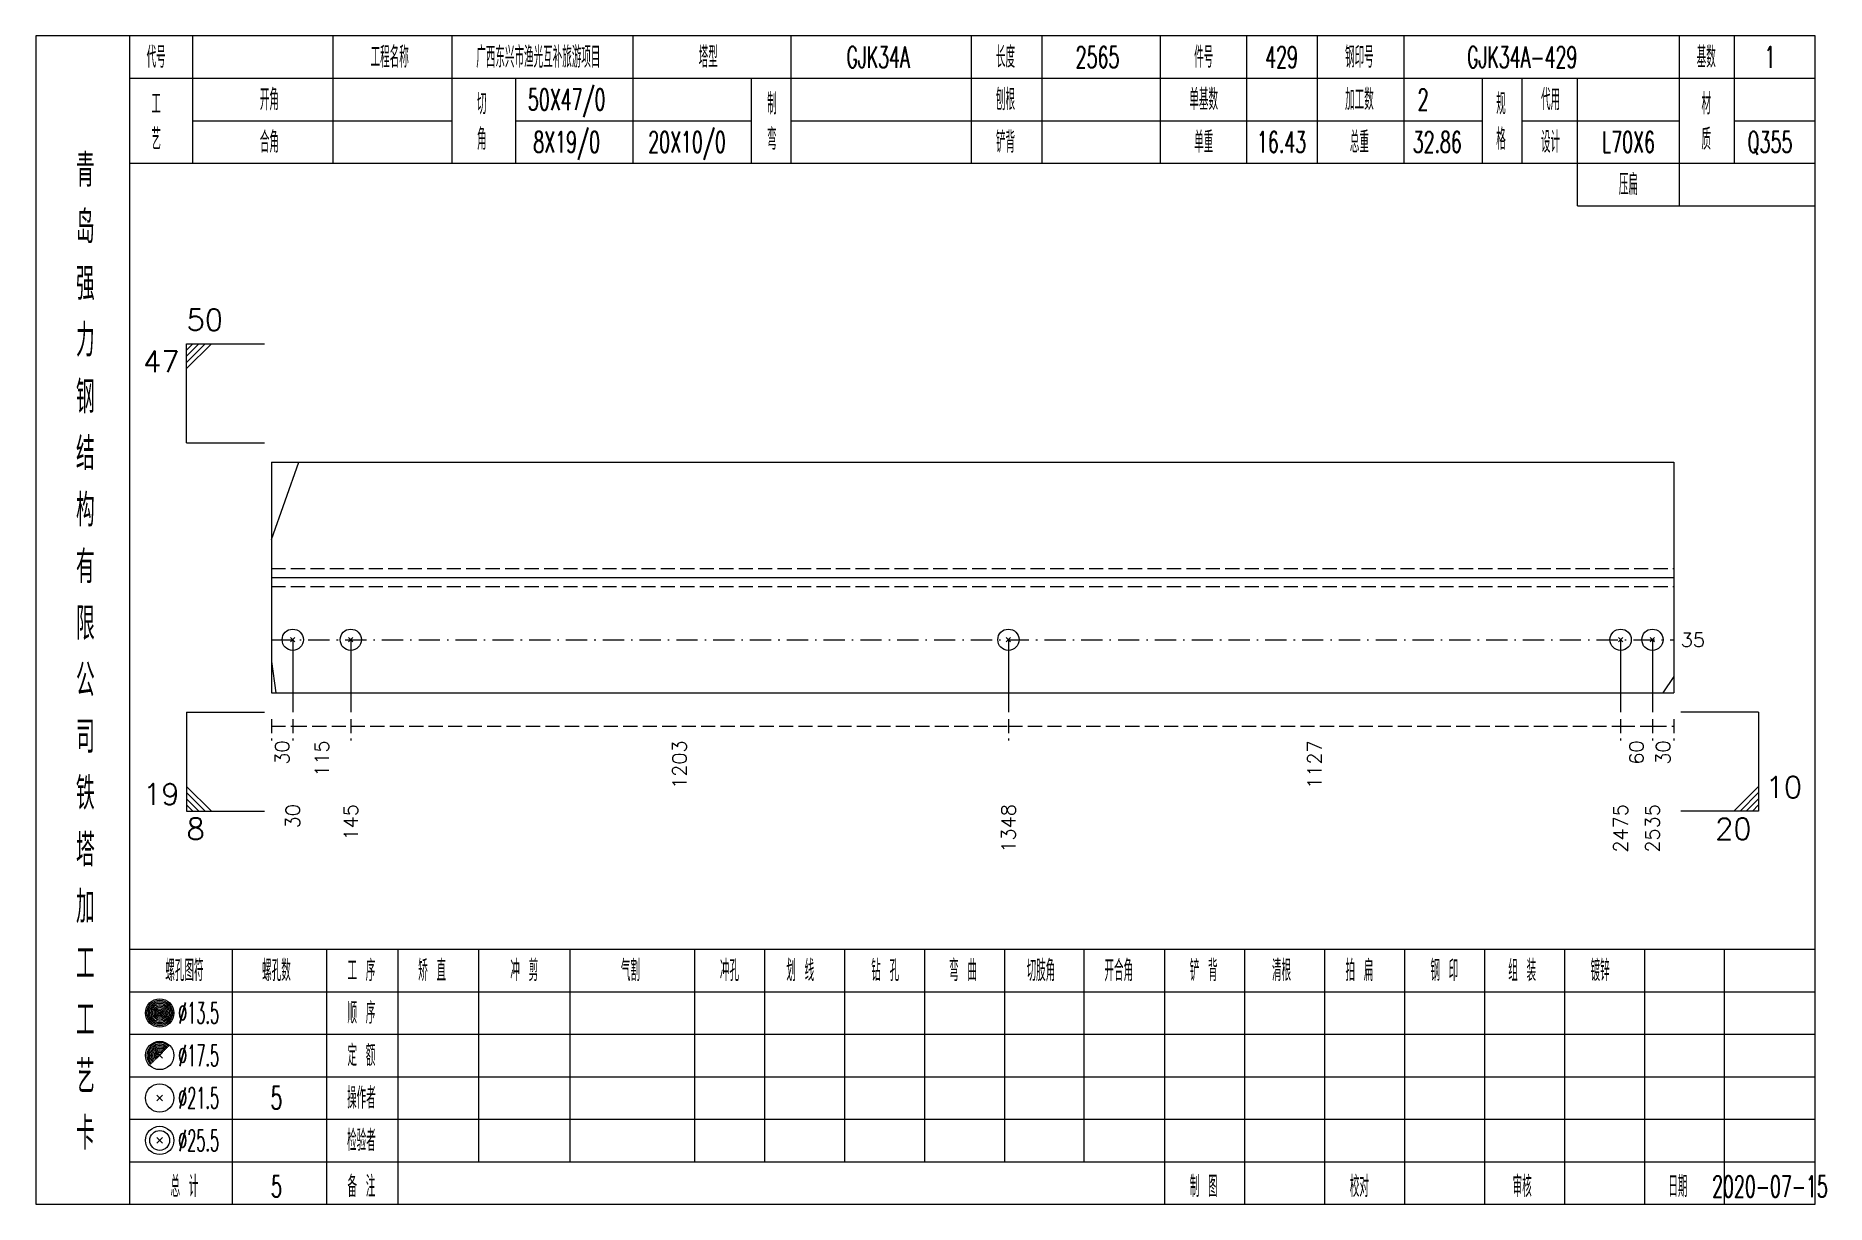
# Model space of a CAD drawing. Extents: x 0 to 2606, y -377 to 6479.
# Drawn here: x 1568.4 to 1821.3, y 4900 to 5065 of the extents above; entities that cross this region are included whole.
import ezdxf
from ezdxf.enums import TextEntityAlignment as Align

# ---------------------------------------------------------------- set-up
doc = ezdxf.new("R2010")
doc.units = 0
doc.header["$MEASUREMENT"] = 0
doc.linetypes.add('一点画线', pattern=[5.2, 3, -1, 0.2, -1])
doc.linetypes.add('虚线', pattern=[2.75, 2, -0.75])
doc.layers.get('0').update_dxf_attribs({"linetype": 'CONTINUOUS', "lineweight": 25})
doc.layers.add('1', color=7, linetype='CONTINUOUS', lineweight=25)
doc.layers.add('4', color=7, linetype='CONTINUOUS', lineweight=25)
doc.styles.get("Standard").update_dxf_attribs({"font": 'simplex.shx', "width": 0.7, "height": 3, "bigfont": 'gbhzfs.shx'})

msp = doc.modelspace()

# ---------------------------------------------------------------- texts
at = {"color": 7, "linetype": 'Continuous', "lineweight": 13}
for s, p in [('50', (1589.7, 5022.5)), ('10', (1812.8, 4956.5))]:
    msp.add_text(s, height=3, dxfattribs=at).set_placement(p, align=Align.BOTTOM_LEFT)
for s, p in [('47', (1588.7, 5020.5)), ('20', (1810.8, 4954.5))]:
    msp.add_text(s, height=3, dxfattribs=at).set_placement(p, align=Align.TOP_RIGHT)
msp.add_text('35', height=2, dxfattribs=at).set_placement((1800.8, 4979.71), align=Align.MIDDLE_LEFT)
at = {"color": 8, "linetype": 'Continuous', "lineweight": 9}
for s, p in [('30', (1603.2, 4965.5)), ('115', (1608.8, 4965.5)), ('1203', (1659.35, 4965.5)), ('1127', (1749.05, 4965.5)), ('60', (1794.55, 4965.5)), ('30', (1798.3, 4965.5))]:
    msp.add_text(s, height=2, rotation=90, dxfattribs=at).set_placement(p, align=Align.MIDDLE_RIGHT)
at = {"color": 7, "linetype": 'Continuous', "lineweight": 13}
msp.add_text('19', height=3, dxfattribs=at).set_placement((1588.7, 4955.5), align=Align.BOTTOM_RIGHT)
msp.add_text('8', height=3, dxfattribs=at).set_placement((1589.7, 4954.5), align=Align.TOP_LEFT)
at = {"layer": '1', "color": 7, "linetype": 'Continuous', "lineweight": 13}
for s, p in [('30', (1604.7, 4956.5)), ('145', (1612.9, 4956.5)), ('1348', (1705.81, 4956.5)), ('2475', (1792.3, 4956.5)), ('2535', (1796.8, 4956.5))]:
    msp.add_text(s, height=2, rotation=90, dxfattribs=at).set_placement(p, align=Align.MIDDLE_RIGHT)
at = {"layer": '4', "color": 1, "linetype": 'Continuous', "lineweight": 13}
for s, height, width, p in [('代号', 3, 0.6, (1585.4, 5062)), ('工程名称', 3, 0.6, (1618.4, 5062)), ('广西东兴市渔光互补旅游项目', 3, 0.6, (1639.4, 5062)), ('塔型', 3, 0.6, (1663.4, 5062)), ('GJK34A', 3, 0.6, (1687.4, 5062)), ('长度', 3, 0.6, (1705.4, 5062)), ('2565', 3, 0.6, (1718.4, 5062)), ('件号', 3, 0.6, (1733.4, 5062)), ('429', 3, 0.6, (1744.4, 5062)), ('钢印号', 3, 0.6, (1755.4, 5062)), ('GJK34A-429', 3, 0.6, (1778.4, 5062)), ('基数', 3, 0.6, (1804.4, 5062)), ('1', 3, 0.6, (1813.4, 5062)), ('工', 3, 0.6, (1585.4, 5055.4)), ('开角', 3, 0.6, (1601.4, 5056)), ('切', 3, 0.6, (1631.4, 5055.4)), ('50X47/0', 3, 0.6, (1643.4, 5056)), ('制', 3, 0.6, (1672.4, 5055.4)), ('刨根', 3, 0.6, (1705.4, 5056)), ('单基数', 3, 0.6, (1733.4, 5056)), ('加工数', 3, 0.6, (1755.4, 5056)), ('2', 3, 0.6, (1764.4, 5056)), ('规', 3, 0.6, (1775.4, 5055.4)), ('代用', 3, 0.6, (1782.4, 5056)), ('材', 3, 0.6, (1804.4, 5055.4)), ('艺', 3, 0.6, (1585.4, 5050.4)), ('合角', 3, 0.6, (1601.4, 5050)), ('角', 3, 0.6, (1631.4, 5050.4)), ('8X19/0', 3, 0.6, (1643.4, 5050)), ('20X10/0', 3, 0.6, (1660.4, 5050)), ('弯', 3, 0.6, (1672.4, 5050.4)), ('铲背', 3, 0.6, (1705.4, 5050)), ('单重', 3, 0.6, (1733.4, 5050)), ('16.43', 3, 0.6, (1744.4, 5050)), ('总重', 3, 0.6, (1755.4, 5050)), ('32.86', 3, 0.6, (1766.4, 5050)), ('格', 3, 0.6, (1775.4, 5050.4)), ('设计', 3, 0.6, (1782.4, 5050)), ('L70X6', 3, 0.6, (1793.4, 5050)), ('质', 3, 0.6, (1804.4, 5050.4)), ('Q355', 3, 0.6, (1813.4, 5050)), ('青', 4.6, 0.8, (1575.4, 5046)), ('压扁', 3, 0.6, (1793.4, 5044)), ('岛', 4.6, 0.8, (1575.4, 5038)), ('强', 4.6, 0.8, (1575.4, 5030)), ('力', 4.6, 0.8, (1575.4, 5022)), ('钢', 4.6, 0.8, (1575.4, 5014)), ('结', 4.6, 0.8, (1575.4, 5006)), ('构', 4.6, 0.8, (1575.4, 4998)), ('有', 4.6, 0.8, (1575.4, 4990)), ('限', 4.6, 0.8, (1575.4, 4982)), ('公', 4.6, 0.8, (1575.4, 4974)), ('司', 4.6, 0.8, (1575.4, 4966)), ('铁', 4.6, 0.8, (1575.4, 4958)), ('塔', 4.6, 0.8, (1575.4, 4950)), ('加', 4.6, 0.8, (1575.4, 4942)), ('工', 4.6, 0.8, (1575.4, 4934)), ('螺孔图符', 3, 0.6, (1589.4, 4933)), ('螺孔数', 3, 0.6, (1602.4, 4933)), ('工 序', 3, 0.6, (1614.4, 4933)), ('矫 直', 3, 0.6, (1624.4, 4933)), ('冲 剪', 3, 0.6, (1637.4, 4933)), ('气割', 3, 0.6, (1652.4, 4933)), ('冲孔', 3, 0.6, (1666.4, 4933)), ('划 线', 3, 0.6, (1676.4, 4933)), ('钻 孔', 3, 0.6, (1688.4, 4933)), ('弯 曲', 3, 0.6, (1699.4, 4933)), ('切肢角', 3, 0.6, (1710.4, 4933)), ('开合角', 3, 0.6, (1721.4, 4933)), ('铲 背', 3, 0.6, (1733.4, 4933)), ('清根', 3, 0.6, (1744.4, 4933)), ('拍 扁', 3, 0.6, (1755.4, 4933)), ('钢 印', 3, 0.6, (1767.4, 4933)), ('组 装', 3, 0.6, (1778.4, 4933)), ('镀锌', 3, 0.6, (1789.4, 4933)), ('工', 4.6, 0.8, (1575.4, 4926)), ('%%C13.5', 3, 0.5, (1591.4, 4927)), ('顺 序', 3, 0.6, (1614.4, 4927)), ('%%C17.5', 3, 0.5, (1591.4, 4921)), ('定 额', 3, 0.6, (1614.4, 4921)), ('艺', 4.6, 0.8, (1575.4, 4918)), ('%%C21.5', 3, 0.5, (1591.4, 4915)), ('5', 3.2, 0.6, (1602.4, 4915)), ('操作者', 3, 0.6, (1614.4, 4915)), ('卡', 4.6, 0.8, (1575.4, 4910)), ('%%C25.5', 3, 0.5, (1591.4, 4909)), ('检验者', 3, 0.6, (1614.4, 4909)), ('总 计', 3, 0.6, (1589.4, 4902.5)), ('5', 3, 0.6, (1602.4, 4902.5)), ('备 注', 3, 0.6, (1614.4, 4902.5)), ('制 图', 3, 0.6, (1733.4, 4902.5)), ('校对', 3, 0.6, (1755.4, 4902.5)), ('审核', 3, 0.6, (1778.4, 4902.5)), ('日期', 3, 0.6, (1800.4, 4902.5)), ('2020-07-15', 3, 0.6, (1813.4, 4902.5))]:
    msp.add_text(s, height=height, dxfattribs=dict(at, width=width)).set_placement(p, align=Align.MIDDLE_CENTER)

# ---------------------------------------------------------------- linework, layer by layer
at = {"color": 7, "linetype": 'Continuous', "lineweight": 13}
for p, q in [((1589.7, 5021.5), (1600.7, 5021.5)), ((1589.7, 5007.5), (1589.7, 5021.5)), ((1590.58, 5021.5), (1589.7, 5020.62)), ((1591.45, 5021.5), (1589.7, 5019.75)), ((1592.33, 5021.5), (1589.7, 5018.88)), ((1593.2, 5021.5), (1589.7, 5018)), ((1589.7, 5007.5), (1600.7, 5007.5)), ((1601.7, 4993.85), (1605.56, 5004.79)), ((1604.7, 4979.71), (1604.7, 4969.5)), ((1612.9, 4979.71), (1612.9, 4969.5)), ((1705.81, 4979.71), (1705.81, 4969.5)), ((1792.3, 4979.71), (1792.3, 4969.5)), ((1796.8, 4979.71), (1796.8, 4969.5)), ((1601.7, 4976.63), (1602.32, 4972.21)), ((1799.8, 4974.54), (1798.26, 4972.21)), ((1589.7, 4969.5), (1600.7, 4969.5)), ((1589.7, 4969.5), (1589.7, 4955.5)), ((1811.8, 4969.5), (1800.8, 4969.5)), ((1811.8, 4969.5), (1811.8, 4955.5)), ((1593.2, 4955.5), (1589.7, 4959)), ((1592.33, 4955.5), (1589.7, 4958.12)), ((1808.3, 4955.5), (1811.8, 4959)), ((1809.17, 4955.5), (1811.8, 4958.12)), ((1591.45, 4955.5), (1589.7, 4957.25)), ((1590.58, 4955.5), (1589.7, 4956.38)), ((1589.7, 4955.5), (1600.7, 4955.5)), ((1811.8, 4955.5), (1800.8, 4955.5)), ((1810.05, 4955.5), (1811.8, 4957.25)), ((1810.92, 4955.5), (1811.8, 4956.38))]:
    msp.add_line(p, q, dxfattribs=at)
at = {"color": 7, "linetype": 'Continuous', "lineweight": 18}
for p, q in [((1601.7, 5004.79), (1601.7, 4972.21)), ((1601.7, 5004.79), (1799.8, 5004.79)), ((1799.8, 5004.79), (1799.8, 4972.21)), ((1601.7, 4988.5), (1799.8, 4988.5))]:
    msp.add_line(p, q, dxfattribs=at)
at = {"color": 1, "linetype": '虚线', "lineweight": 18}
for p, q in [((1601.7, 4989.79), (1799.8, 4989.79)), ((1601.7, 4987.21), (1799.8, 4987.21))]:
    msp.add_line(p, q, dxfattribs=at)
at = {"color": 3, "linetype": '一点画线', "lineweight": 13}
msp.add_line((1601.7, 4979.71), (1799.8, 4979.71), dxfattribs=at)
at = {"color": 8, "linetype": '虚线', "lineweight": 9}
for p, q in [((1601.7, 4968.5), (1601.7, 4965.5)), ((1604.7, 4968.5), (1604.7, 4965.5)), ((1604.7, 4968.5), (1604.7, 4965.5)), ((1612.9, 4968.5), (1612.9, 4965.5)), ((1612.9, 4968.5), (1612.9, 4965.5)), ((1705.81, 4968.5), (1705.81, 4965.5)), ((1705.81, 4968.5), (1705.81, 4965.5)), ((1792.3, 4968.5), (1792.3, 4965.5)), ((1792.3, 4968.5), (1792.3, 4965.5)), ((1796.8, 4968.5), (1796.8, 4965.5)), ((1796.8, 4968.5), (1796.8, 4965.5)), ((1799.8, 4968.5), (1799.8, 4965.5)), ((1601.7, 4967.5), (1604.7, 4967.5)), ((1604.7, 4967.5), (1612.9, 4967.5)), ((1612.9, 4967.5), (1705.81, 4967.5)), ((1705.81, 4967.5), (1792.3, 4967.5)), ((1792.3, 4967.5), (1796.8, 4967.5)), ((1796.8, 4967.5), (1799.8, 4967.5))]:
    msp.add_line(p, q, dxfattribs=at)
at = {"layer": '1', "color": 7, "linetype": 'Continuous', "lineweight": 13}
for p, q in [((1604.4, 4979.41), (1605, 4980.01)), ((1605, 4979.41), (1604.4, 4980.01)), ((1612.6, 4979.41), (1613.2, 4980.01)), ((1613.2, 4979.41), (1612.6, 4980.01)), ((1705.51, 4979.41), (1706.11, 4980.01)), ((1706.11, 4979.41), (1705.51, 4980.01)), ((1792, 4979.41), (1792.6, 4980.01)), ((1792.6, 4979.41), (1792, 4980.01)), ((1796.5, 4979.41), (1797.1, 4980.01)), ((1797.1, 4979.41), (1796.5, 4980.01))]:
    msp.add_line(p, q, dxfattribs=at)
at = {"layer": '1', "color": 7, "linetype": 'Continuous', "lineweight": 18}
msp.add_line((1601.7, 4972.21), (1799.8, 4972.21), dxfattribs=at)
at = {"layer": '1', "color": 7, "linetype": 'Continuous', "lineweight": 13}
for centre in [(1604.7, 4979.71), (1612.9, 4979.71), (1705.81, 4979.71), (1792.3, 4979.71), (1796.8, 4979.71)]:
    msp.add_circle(centre, 1.5, dxfattribs=at)
at = {"layer": '4', "color": 1, "linetype": 'Continuous', "lineweight": 18}
for p, q in [((1581.7, 4900), (1581.7, 5065)), ((1590.6, 5047), (1590.6, 5065)), ((1610.4, 5047), (1610.4, 5065)), ((1627.2, 5047), (1627.2, 5065)), ((1652.8, 5047), (1652.8, 5065)), ((1675.1, 5047), (1675.1, 5065)), ((1700.6, 5047), (1700.6, 5065)), ((1710.6, 5047), (1710.6, 5065)), ((1727.3, 5047), (1727.3, 5065)), ((1739.5, 5047), (1739.5, 5065)), ((1749.5, 5047), (1749.5, 5065)), ((1761.7, 5047), (1761.7, 5065)), ((1800.6, 5041), (1800.6, 5065)), ((1808.4, 5047), (1808.4, 5065)), ((1581.7, 5059), (1819.8, 5059)), ((1636.2, 5047), (1636.2, 5059)), ((1669.5, 5047), (1669.5, 5059)), ((1772.8, 5047), (1772.8, 5059)), ((1778.4, 5047), (1778.4, 5059)), ((1786.2, 5041), (1786.2, 5059)), ((1590.6, 5053), (1627.2, 5053)), ((1636.2, 5053), (1669.5, 5053)), ((1675.1, 5053), (1772.8, 5053)), ((1778.4, 5053), (1800.6, 5053)), ((1808.4, 5053), (1819.8, 5053)), ((1581.7, 5047), (1819.8, 5047)), ((1786.2, 5041), (1819.8, 5041)), ((1581.7, 4936), (1819.8, 4936)), ((1596.2, 4900), (1596.2, 4936)), ((1609.5, 4900), (1609.5, 4936)), ((1619.6, 4900), (1619.6, 4936)), ((1631, 4906), (1631, 4936)), ((1643.9, 4906), (1643.9, 4936)), ((1661.5, 4906), (1661.5, 4936)), ((1671.4, 4906), (1671.4, 4936)), ((1682.7, 4906), (1682.7, 4936)), ((1694, 4906), (1694, 4936)), ((1705.3, 4906), (1705.3, 4936)), ((1716.5, 4906), (1716.5, 4936)), ((1727.9, 4906), (1727.9, 4936)), ((1739.2, 4906), (1739.2, 4936)), ((1750.5, 4906), (1750.5, 4936)), ((1761.8, 4906), (1761.8, 4936)), ((1773.1, 4906), (1773.1, 4936)), ((1784.4, 4906), (1784.4, 4936)), ((1795.7, 4906), (1795.7, 4936)), ((1807, 4906), (1807, 4936)), ((1581.7, 4930), (1819.8, 4930)), ((1581.7, 4924), (1819.8, 4924)), ((1581.7, 4918), (1819.8, 4918)), ((1581.7, 4912), (1819.8, 4912)), ((1581.7, 4906), (1819.8, 4906)), ((1727.9, 4900), (1727.9, 4906)), ((1739.2, 4900), (1739.2, 4906)), ((1750.5, 4900), (1750.5, 4906)), ((1761.8, 4900), (1761.8, 4906)), ((1773.1, 4900), (1773.1, 4906)), ((1784.4, 4900), (1784.4, 4906)), ((1795.7, 4900), (1795.7, 4906)), ((1807, 4900), (1807, 4906))]:
    msp.add_line(p, q, dxfattribs=at)
at = {"layer": '4', "color": 7, "linetype": 'Continuous', "lineweight": 13}
for p, q in [((1585.7, 4926.8), (1586.1, 4927.2)), ((1586.1, 4926.8), (1585.7, 4927.2)), ((1585.5, 4914.6), (1586.3, 4915.4)), ((1586.3, 4914.6), (1585.5, 4915.4)), ((1585.5, 4908.6), (1586.3, 4909.4)), ((1586.3, 4908.6), (1585.5, 4909.4))]:
    msp.add_line(p, q, dxfattribs=at)
at = {"layer": '4', "color": 7, "linetype": 'Continuous', "lineweight": 0}
for p, q in [((1585.5, 4920.6), (1586.3, 4921.4)), ((1585.5, 4921.4), (1586.3, 4920.6))]:
    msp.add_line(p, q, dxfattribs=at)
at = {"layer": '4', "color": 1, "linetype": 'Continuous', "lineweight": 18}
msp.add_lwpolyline([(1568.4, 5065), (1568.4, 4900), (1819.8, 4900), (1819.8, 5065)], close=True, dxfattribs=at)
at = {"layer": '4', "color": 7, "linetype": 'Continuous', "lineweight": 13}
for centre, radius in [((1585.9, 4927), 2), ((1585.9, 4927), 1.8), ((1585.9, 4927), 1.6), ((1585.9, 4927), 1.4), ((1585.9, 4927), 1.2), ((1585.9, 4927), 1), ((1585.9, 4927), 0.8), ((1585.9, 4927), 0.6), ((1585.9, 4927), 0.4), ((1585.9, 4927), 0.2), ((1585.9, 4921), 2), ((1585.9, 4915), 2), ((1585.9, 4909), 2), ((1585.9, 4909), 1.4)]:
    msp.add_circle(centre, radius, dxfattribs=at)
for radius in [1.8, 1.6, 1.4, 1.2, 1, 0.8, 0.6, 0.4, 0.2]:
    msp.add_arc((1585.9, 4921), radius, 45, 225, dxfattribs=at)

msp.set_redraw_order([(e.dxf.handle, doc.entitydb.next_handle()) for e in msp.query("TEXT MTEXT ATTDEF DIMENSION ARC_DIMENSION")])  # texts and dimensions are drawn at this point

doc.saveas('drawing.dxf')
